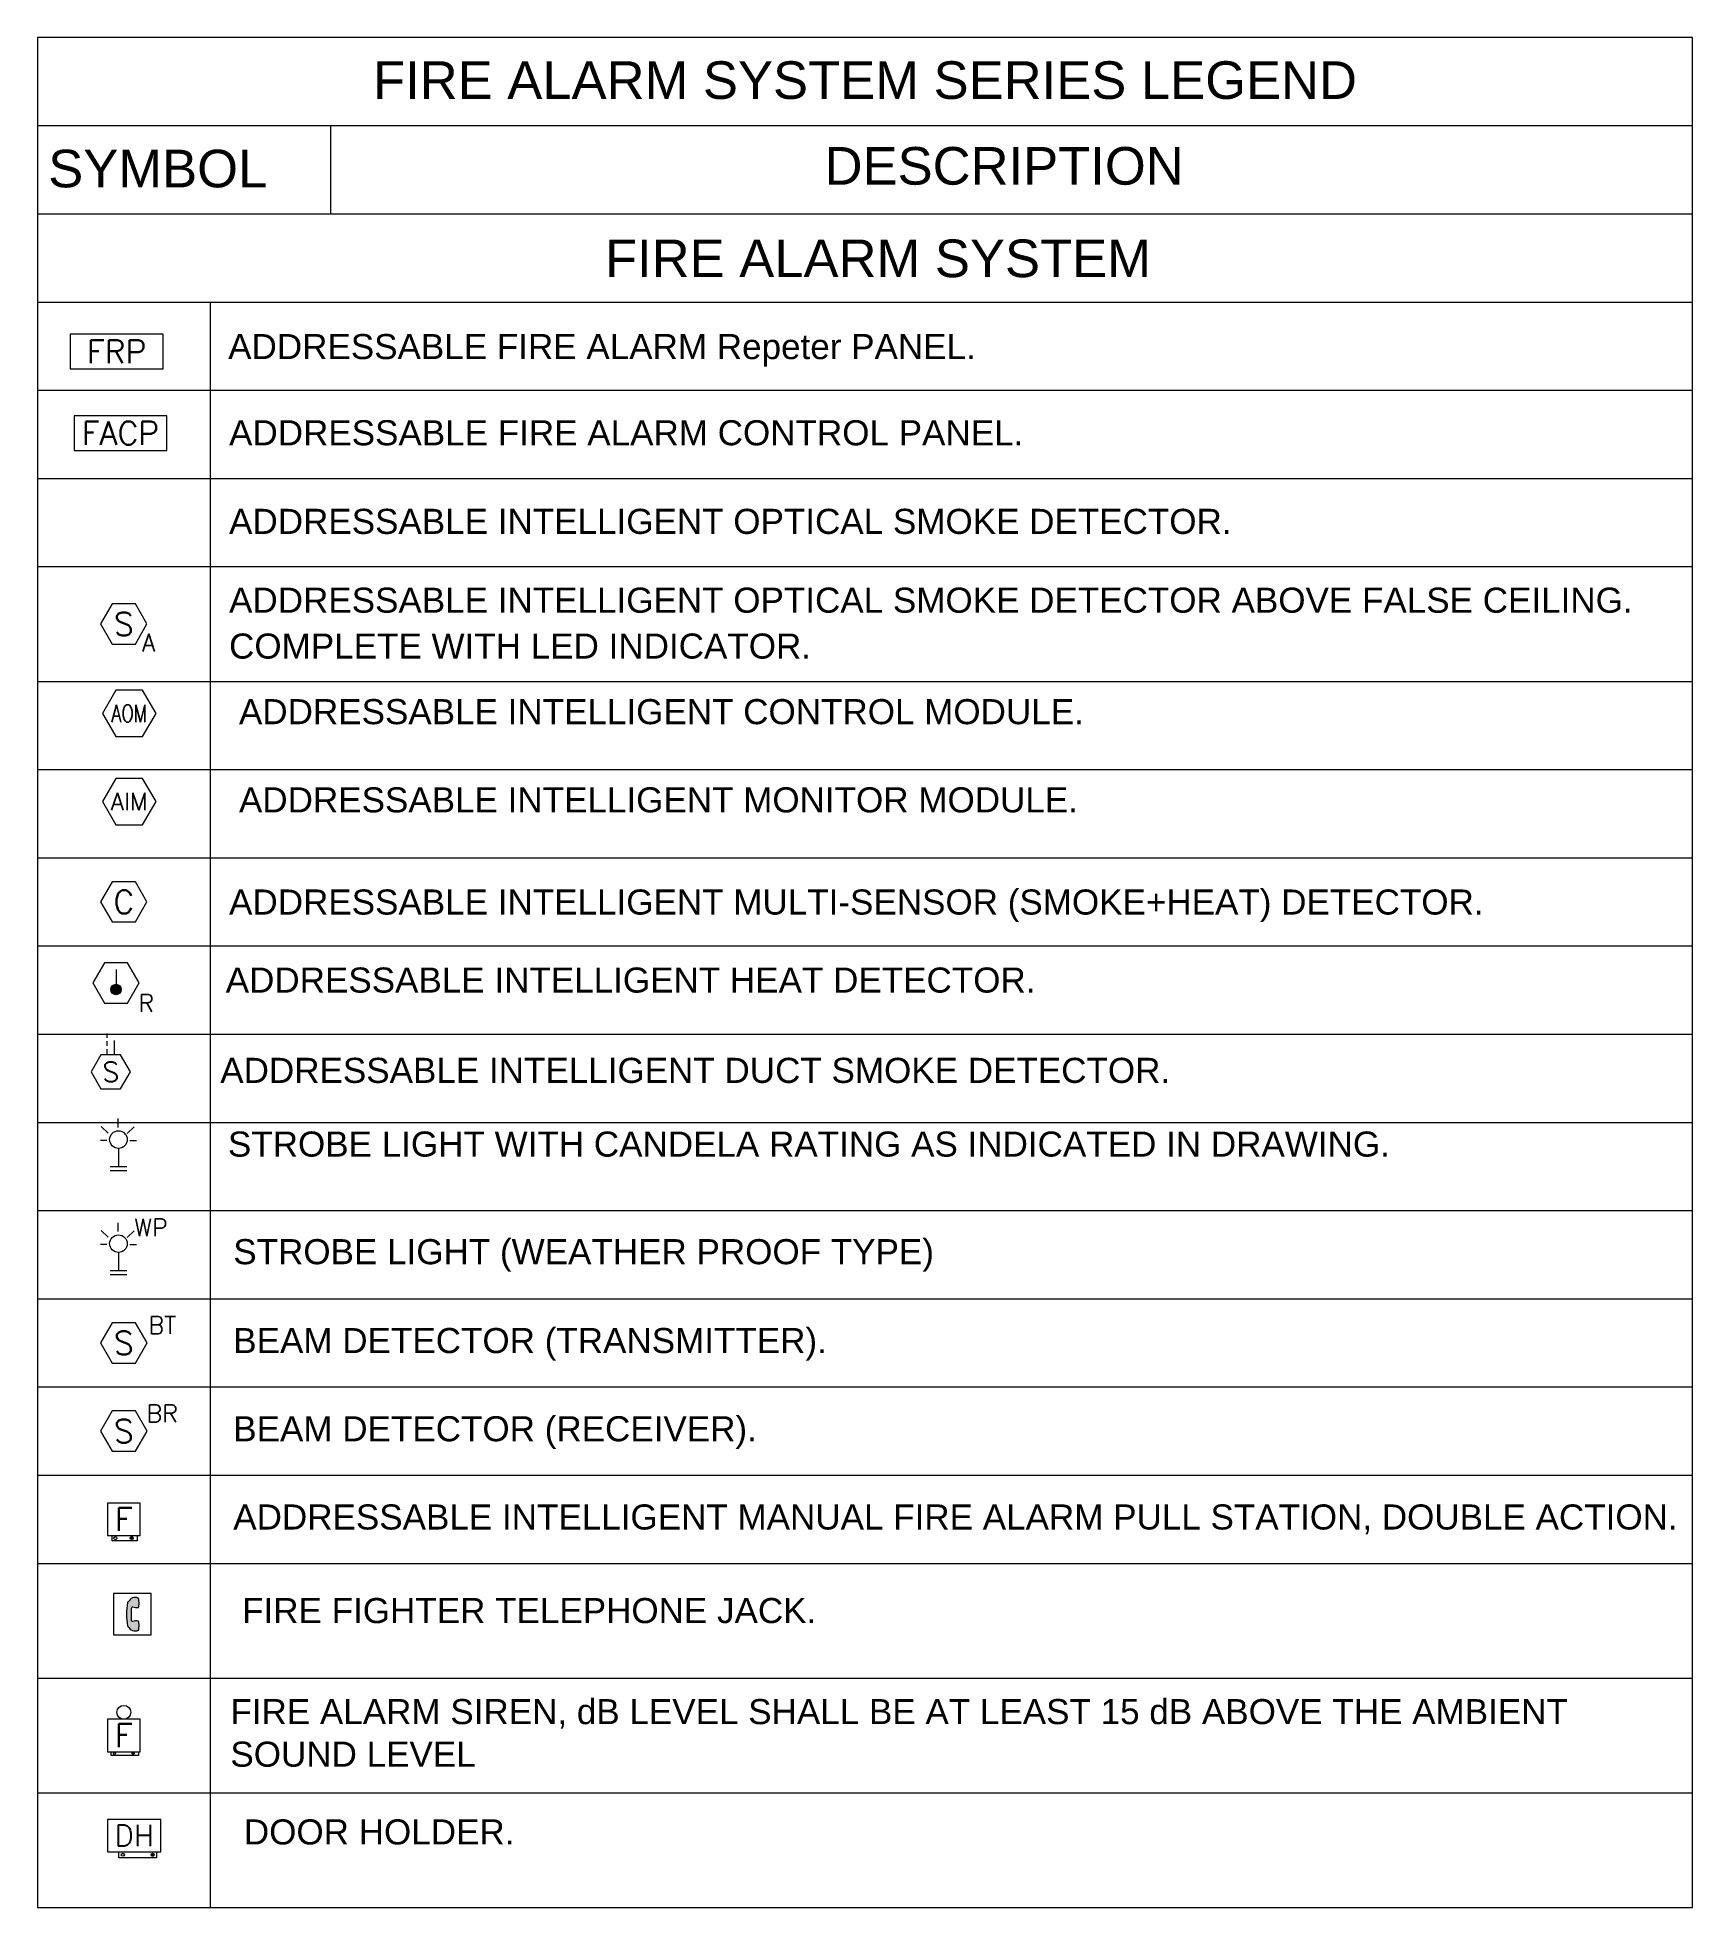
# Model space of a CAD drawing. Extents: x -3404 to 3497, y 0 to 399.
# Drawn here: x 156.28 to 177.54, y 355.26 to 379.27 of the extents above; entities that cross this region are included whole.
import ezdxf
from ezdxf import colors
from ezdxf.entities.mleader import LeaderData, LeaderLine
from ezdxf.enums import TextEntityAlignment as Align
from ezdxf.math import Vec2, Vec3

# ---------------------------------------------------------------- set-up
doc = ezdxf.new("R2010")
doc.units = 0
doc.header["$LTSCALE"] = 0.15
doc.layers.get('0').update_dxf_attribs({"color": 252})
doc.layers.add('0 fire alarm', color=252, linetype='Continuous')
doc.layers.add('00-BT-FAS-TEXT', color=2, linetype='Continuous')
for name, color, linetype, lineweight in [('A-ANNO-NOTE', 10, 'Continuous', 0), ('E-TEXT', 7, 'Continuous', 0), ('T-FIRE-B', 4, 'Continuous', 0), ('T-LINE', 7, 'Continuous', 0), ('T-TEXT', 2, 'Continuous', 0)]:
    doc.layers.add(name, color=color, linetype=linetype, lineweight=lineweight)
doc.styles.add('Arial_7', font='arial.ttf', dxfattribs={"height": 0.660856})
doc.styles.add('Arial_8', font='arial.ttf', dxfattribs={"height": 0.805844})
doc.styles.add('ROMANS', font='ROMANS.shx', dxfattribs={"width": 0.8})
doc.styles.add('TEXT-NFP', font='simplex.shx')
pattern_1 = [(0, (0, 0), (0, 6.985), [5.08, -1.905]), (90, (0, 0), (-6.985, 4e-16), [5.08, -1.905])]

msp = doc.modelspace()

# ---------------------------------------------------------------- texts
at = {"layer": 'A-ANNO-NOTE', "color": 2, "line_spacing_factor": 0.941778, "style": 'Arial_8'}
for s, insert, char_height, width, attachment_point in [('FIRE ALARM SYSTEM SERIES LEGEND', (166.91007, 378.96409), 0.4830351, 15.0743946, 2), ('DESCRIPTION', (166.39141, 377.86358), 0.4830351, 5.4998772, 1), ('SYMBOL', (156.42263, 377.82912), 0.483035, 3.3472371, 1), ('FIRE ALARM SYSTEM', (163.57103, 376.67636), 0.4830351, 8.356265, 1)]:
    msp.add_mtext(s, dxfattribs=dict(at, insert=insert, char_height=char_height, width=width, attachment_point=attachment_point))
at = {"layer": 'E-TEXT', "char_height": 0.3220234, "attachment_point": 1, "line_spacing_factor": 0.941778, "style": 'Arial_7'}
for s, insert, width in [('ADDRESSABLE FIRE ALARM Repeter PANEL.', (158.73317, 375.46337), 12.1741697), ('ADDRESSABLE FIRE ALARM CONTROL PANEL.', (158.74462, 374.35701), 12.1741697), ('ADDRESSABLE INTELLIGENT OPTICAL SMOKE DETECTOR.', (158.74462, 373.21962), 15.3675238), ('ADDRESSABLE INTELLIGENT OPTICAL SMOKE DETECTOR ABOVE FALSE CEILING.', (158.74462, 372.20795), 18.2511326), ('COMPLETE WITH LED INDICATOR.', (158.74462, 371.61919), 15.4933947), ('ADDRESSABLE INTELLIGENT CONTROL MODULE.', (158.87173, 370.77714), 17.4570024), ('ADDRESSABLE INTELLIGENT MONITOR MODULE.', (158.87173, 369.64496), 17.4570024), ('ADDRESSABLE INTELLIGENT MULTI-SENSOR (SMOKE+HEAT) DETECTOR.', (158.74462, 368.33343), 24.6216478), ('ADDRESSABLE INTELLIGENT HEAT DETECTOR.', (158.7015, 367.33184), 10.9151303), ('ADDRESSABLE INTELLIGENT DUCT SMOKE DETECTOR.', (158.63158, 366.17257), 12.4107144), ('STROBE LIGHT WITH CANDELA RATING AS INDICATED IN DRAWING. ', (158.72996, 365.22653), 18.6262924), ('STROBE LIGHT (WEATHER PROOF TYPE) ', (158.79863, 363.84526), 19.7105315), ('BEAM DETECTOR (TRANSMITTER).', (158.79863, 362.70435), 21.3008545), ('BEAM DETECTOR (RECEIVER).', (158.79863, 361.57217), 12.7339923), ('ADDRESSABLE INTELLIGENT MANUAL FIRE ALARM PULL STATION, DOUBLE ACTION.', (158.79863, 360.43999), 18.6262924), ('FIRE FIGHTER TELEPHONE JACK.', (158.9119, 359.23855), 17.4570024), ('FIRE ALARM SIREN, dB LEVEL SHALL BE AT LEAST 15 dB ABOVE THE AMBIENT ', (158.76145, 357.94155), 19.7105315), ('SOUND LEVEL', (158.76145, 357.39519), 19.7105315), ('DOOR HOLDER.', (158.93461, 356.39731), 17.4570024)]:
    msp.add_mtext(s, dxfattribs=dict(at, insert=insert, width=width))

# ---------------------------------------------------------------- blocks, each defined once
blk = doc.blocks.new('dressable smoke detectore above false ceiling')
blk.add_lwpolyline([(200, 0), (100, 173), (-100, 173), (-200, 0), (-100, -173), (100, -173)], close=True)
at = {"layer": 'T-TEXT', "style": 'ROMANS'}
blk.add_attdef('S', text='', height=200, dxfattribs=at).set_placement((0, 0, 0), align=Align.MIDDLE)
blk.add_attdef('A', text='', height=150, dxfattribs=at).set_placement((215, -161), align=Align.MIDDLE_CENTER)
blk = doc.blocks.new('MS-F')
blk.add_lwpolyline([(200, 0), (100, 173), (-100, 173), (-200, 0), (-100, -173), (100, -173)], close=True)
at = {"layer": 'T-TEXT', "style": 'TEXT-NFP'}
blk.add_attdef('C', text='', height=200, dxfattribs=at).set_placement((0, 0, 0), align=Align.MIDDLE)
blk = doc.blocks.new('*U112')
blk.add_lwpolyline([(400, 0), (400, 300), (-400, 300), (-400, 0)], close=True)
at = {"layer": 'T-TEXT', "style": 'TEXT-NFP'}
blk.add_attdef('FACP', text='', height=200, dxfattribs=at).set_placement((0, 150, 0), align=Align.MIDDLE)
blk = doc.blocks.new('*U104')
blk.add_lwpolyline([(200, 173), (100, 346), (-100, 346), (-200, 173), (-100, 0), (100, 0)], close=True)
at = {"layer": 'T-TEXT', "style": 'ROMANS'}
blk.add_attdef('BT', text='', height=150, dxfattribs=at).set_placement((331, 325), align=Align.MIDDLE_CENTER)
blk.add_attdef('S', text='', height=200, dxfattribs=at).set_placement((0, 173, 0), align=Align.MIDDLE)
blk = doc.blocks.new('*U105')
blk.add_lwpolyline([(200, 173), (100, 346), (-100, 346), (-200, 173), (-100, 0), (100, 0)], close=True)
at = {"layer": 'T-TEXT', "style": 'ROMANS'}
blk.add_attdef('BR', text='', height=150, dxfattribs=at).set_placement((331, 325), align=Align.MIDDLE_CENTER)
blk.add_attdef('S', text='', height=200, dxfattribs=at).set_placement((0, 173, 0), align=Align.MIDDLE)
blk = doc.blocks.new('*U106')
h = blk.add_hatch()
h.set_pattern_fill('ANGLE', color=3)
h.set_pattern_definition(pattern_1)
h.paths.add_polyline_path([(56, -302, 1), (81, -302, 1)])
blk.add_lwpolyline([(-140, -280), (140, -280), (140, 0), (-140, 0)], close=True)
at = {"color": 3}
blk.add_lwpolyline([(-99, -280), (116, -280), (116, -326), (-99, -326)], close=True, dxfattribs=at)
for centre in [(-73, -302), (68, -302)]:
    blk.add_circle(centre, 12.3, dxfattribs=at)
at = {"layer": 'T-TEXT', "style": 'TEXT-NFP'}
blk.add_attdef('F', text='', height=200, dxfattribs=at).set_placement((0, -140, 0), align=Align.MIDDLE)
blk = doc.blocks.new('*U107')
h = blk.add_hatch()
h.set_pattern_fill('ANGLE', color=3)
h.set_pattern_definition(pattern_1)
h.paths.add_polyline_path([(72, -14, 1), (90, -14, 1)])
at = {"color": 2}
blk.add_lwpolyline([(-140, 0), (140, 0), (140, 280), (-140, 280)], close=True, dxfattribs=at)
at = {"color": 3}
blk.add_lwpolyline([(-110, 0), (127, 0), (127, -34), (-110, -34)], close=True, dxfattribs=at)
at = {"color": 2}
blk.add_circle((0, 340), 60, dxfattribs=at)
at = {"color": 3}
for centre in [(-81, -14), (81, -14)]:
    blk.add_circle(centre, 8.84, dxfattribs=at)
at = {"layer": 'T-TEXT', "color": 2, "style": 'TEXT-NFP'}
blk.add_attdef('F', text='', height=200, dxfattribs=at).set_placement((0, 140, 0), align=Align.MIDDLE)
blk = doc.blocks.new('*U108')
blk.add_lwpolyline([(400, 0), (400, 300), (-400, 300), (-400, 0)], close=True)
at = {"layer": 'T-TEXT', "style": 'TEXT-NFP'}
blk.add_attdef('FACP', text='', height=200, dxfattribs=at).set_placement((0, 150, 0), align=Align.MIDDLE)
blk = doc.blocks.new('*U109')
h = blk.add_hatch()
h.set_pattern_fill('ANGLE', color=3)
h.set_pattern_definition(pattern_1)
h.paths.add_polyline_path([(157, -29, 1), (186, -29, 1)])
blk.add_lwpolyline([(250, 0), (250, 300), (-250, 300), (-250, 0)], close=True)
at = {"color": 3}
blk.add_lwpolyline([(-143, 0), (208, 0), (208, -58), (-143, -58)], close=True, dxfattribs=at)
for centre in [(-106, -29), (172, -29)]:
    blk.add_circle(centre, 14.4, dxfattribs=at)
at = {"layer": 'T-TEXT', "style": 'TEXT-NFP'}
blk.add_attdef('DH', text='', height=200, dxfattribs=at).set_placement((0, 150, 0), align=Align.MIDDLE)
blk = doc.blocks.new('*U110')
h = blk.add_hatch(color=256)
h.dxf.hatch_style = 1
edge = h.paths.add_edge_path()
edge.add_arc((33, 257), 14.1, 13.6021, 92.3161)
edge.add_line((32, 271), (11, 271))
edge.add_arc((13, 231), 40.2, 92.7442, 154.2215)
edge.add_arc((-28, 250), 4.89, 309.2722, 334.2215, ccw=False)
edge.add_arc((-64, 281), 52.1, 306.6096, 318.7251, ccw=False)
edge.add_arc((-30, 235), 4.89, 115.3605, 167.8134)
edge.add_arc((352, 152), 396, 167.8076, 180.2975)
edge.add_arc((348, 148), 392, 179.7012, 192.2669)
edge.add_arc((-30, 66), 4.89, 193.2566, 244.6491)
edge.add_arc((-67, 18), 54.9, 39.8251, 51.6228, ccw=False)
edge.add_arc((-28, 50), 4.89, 25.7785, 50.7278, ccw=False)
edge.add_arc((13, 69), 40.2, 205.7785, 267.2558)
edge.add_line((11, 29), (32, 29))
edge.add_arc((33, 43), 14.1, 267.6839, 346.3979)
edge.add_arc((-161, 67), 209, 352.6045, 365.9008)
edge.add_arc((13, 87), 34.4, 1.9401, 17.7739)
edge.add_arc((41, 96), 4.89, 18.4909, 87.0716)
edge.add_arc((30, 28), 74.3, 81.4234, 109.9904)
edge.add_arc((2, 102), 4.89, 250.3513, 295.2423, ccw=False)
edge.add_arc((1, 106), 8.65, 174.514, 266.9586, ccw=False)
edge.add_arc((-1022, 147), 1015, 357.7161, 360.1614)
edge.add_arc((-1022, 153), 1015, 359.8386, 362.2839)
edge.add_arc((3, 194), 10.1, 100.6325, 185.9952, ccw=False)
edge.add_arc((2, 200), 4.89, 64.7577, 109.6487, ccw=False)
edge.add_arc((33, 273), 75, 247.791, 276.6818)
edge.add_arc((41, 204), 4.89, 279.9761, 341.5091)
edge.add_arc((13, 213), 34.4, 342.2261, 358.0599)
edge.add_arc((-161, 233), 209, 354.0992, 367.3955)
for p, q in [((137, 300), (-137, 300)), ((-137, 300), (-137, 0)), ((137, 0), (137, 300)), ((-137, 0), (137, 0))]:
    blk.add_line(p, q)
blk.add_lwpolyline([(46, 260, 0.357628), (32, 271), (11, 271, 0.27487), (-23, 248, -0.109294), (-24, 247, -0.052913), (-33, 239, 0.232951), (-35, 236, 0.054551), (-44, 150, 0.054883), (-35, 65, 0.228078), (-33, 61, -0.051523), (-24, 53, -0.109294), (-23, 52, 0.27487), (11, 29), (32, 29, 0.357628), (46, 40, 0.058081), (47, 88, 0.069198), (45, 98, 0.308503), (41, 101, 0.125296), (4, 97, -0.198418), (1, 97, -0.426767), (-7, 107, 0.01067), (-7, 150, 0.01067), (-7, 193, -0.390702), (1, 204, -0.198418), (4, 204, 0.126732), (42, 199, 0.275132), (45, 202, 0.069198), (47, 212, 0.058081)], format="xyb", close=True)
blk = doc.blocks.new('*U111')
blk.add_lwpolyline([(231, 200), (115, 400), (-115, 400), (-231, 200), (-115, 0), (115, 0)], close=True)
at = {"layer": 'T-TEXT', "style": 'TEXT-NFP', "width": 0.75}
blk.add_attdef('AOM', text='', height=150, dxfattribs=at).set_placement((0, 200, 0), align=Align.MIDDLE)
blk = doc.blocks.new('*U102')
blk.add_lwpolyline([(231, 200), (115, 400), (-115, 400), (-231, 200), (-115, 0), (115, 0)], close=True)
at = {"layer": 'T-TEXT', "style": 'TEXT-NFP'}
blk.add_attdef('AIM', text='', height=150, dxfattribs=at).set_placement((0, 200, 0), align=Align.MIDDLE)
blk = doc.blocks.new('addressable heat detector')
h = blk.add_hatch(color=256)
h.dxf.hatch_style = 1
h.paths.add_polyline_path([(-45, -56, 1), (45, -56, 1)])
at = {"extrusion": (0, 0, -1)}
for p, q in [((-100, 173), (-200, 0)), ((100, 173), (-100, 173)), ((200, 0), (100, 173)), ((0, 117), (0, -11)), ((-200, 0), (-100, -173)), ((100, -173), (200, 0)), ((-100, -173), (100, -173))]:
    blk.add_line(p, q, dxfattribs=at)
blk.add_circle((0, -56), 44.8)
at = {"layer": 'T-TEXT', "style": 'TEXT-NFP'}
blk.add_attdef('R', text='', height=150, dxfattribs=at).set_placement((261, -173, 0), align=Align.MIDDLE)
blk = doc.blocks.new('SOD-F')
at = {"extrusion": (0, 0, -1)}
for p, q in [((-33, 346), (-33, 390)), ((-33, 265), (-33, 314)), ((-33, 173), (-33, 233)), ((40, 173), (40, 320))]:
    blk.add_line(p, q, dxfattribs=at)
blk.add_lwpolyline([(204, 0), (104, 173), (-96, 173), (-196, 0), (-96, -173), (104, -173)], close=True)
at = {"layer": 'T-TEXT', "style": 'TEXT-NFP'}
blk.add_attdef('S', text='', height=200, dxfattribs=at).set_placement((4, 0, 0), align=Align.MIDDLE)
blk = doc.blocks.new('*U103')
at = {"color": 1}
for p, q in [((-90, 325), (-148, 383)), ((-1, 374), (-1, 450)), ((135, 380), (75, 321)), ((-99, 262), (-155, 262)), ((0, 193), (0, 35)), ((99, 262), (155, 262)), ((71, 35), (-71, 35)), ((71, 0), (-71, 0))]:
    blk.add_line(p, q, dxfattribs=at)
blk.add_circle((0, 269), 75.9, dxfattribs=at)
blk = doc.blocks.new('wp')
at = {"layer": 'T-FIRE-B', "xscale": 0.001487761816891826, "yscale": 0.001487761816891826, "zscale": 0.001487761816891826}
blk.add_blockref('*U103', (0, 0), dxfattribs=at)
at = {"layer": 'T-TEXT', "style": 'ROMANS'}
blk.add_text('WP', height=0.2232, dxfattribs=at).set_placement((0.418, 0.606), align=Align.MIDDLE_CENTER)

# ---------------------------------------------------------------- linework, layer by layer
at = {"layer": 'A-ANNO-NOTE', "color": 10}
for p, q in [((156.28331, 378.13863), (177.53684, 378.13863)), ((160.04802, 378.13863), (160.04802, 377.00645)), ((156.28331, 377.00645), (177.53684, 377.00645)), ((156.28331, 375.87427), (177.53684, 375.87427))]:
    msp.add_line(p, q, dxfattribs=at)
at = {"layer": 'A-ANNO-NOTE', "color": 10, "flags": 128}
msp.add_lwpolyline([(177.53684, 355.26481), (177.53684, 379.27081), (156.28331, 379.27081), (156.28331, 355.26481)], dxfattribs=at)
at = {"layer": 'T-LINE'}
for p, q in [((158.50216, 375.87427), (158.50216, 355.26481)), ((156.28331, 374.74209), (177.53684, 374.74209)), ((156.28331, 373.60991), (177.53684, 373.60991)), ((156.28331, 372.47773), (177.53684, 372.47773)), ((156.28331, 371.00495), (177.53684, 371.00495)), ((156.28331, 369.87277), (177.53684, 369.87277)), ((156.28331, 368.74059), (177.53684, 368.74059)), ((156.28331, 367.60841), (177.53684, 367.60841)), ((156.28331, 366.47623), (177.53684, 366.47623)), ((156.28331, 365.34405), (177.53684, 365.34405)), ((156.28331, 364.21187), (177.53684, 364.21187)), ((156.28331, 363.07969), (177.53684, 363.07969)), ((156.28331, 361.94751), (177.53684, 361.94751)), ((156.28331, 360.81533), (177.53684, 360.81533)), ((156.28331, 359.68315), (177.53684, 359.68315)), ((156.28331, 358.21037), (177.53684, 358.21037)), ((156.28331, 356.73759), (177.53684, 356.73759)), ((156.28331, 355.26481), (177.53684, 355.26481))]:
    msp.add_line(p, q, dxfattribs=at)

# ---------------------------------------------------------------- block references
at = {"layer": '0 fire alarm', "color": 3}
msp.add_blockref('wp', (157.32407, 363.38712), dxfattribs=at)
at = {"layer": 'T-FIRE-B'}
ref = msp.add_blockref('*U108', (157.30127, 375.461), dxfattribs=dict(at, xscale=0.001487761816891826, yscale=0.001487761816891826, zscale=0.001487761816891826, rotation=180))
ref.add_attrib('FACP', 'FRP', dxfattribs={"layer": 'T-TEXT', "height": 0.297552, "style": 'TEXT-NFP'}).set_placement((157.30127, 375.23784), align=Align.MIDDLE)
for name, p, xscale, yscale, zscale, values in [('*U112', (157.3501, 373.96825), 0.001487761816891826, 0.001487761816891826, 0.001487761816891826, {'FACP': 'FACP'}), ('dressable smoke detectore above false ceiling', (157.39273, 371.74134), 0.001487761816891826, 0.001487761816891826, 0.001487761816891826, {'S': 'S', 'A': 'A'}), ('*U111', (157.46307, 370.2966), 0.001487761816891826, 0.001487761816891826, 0.001487761816891826, {'AOM': 'AOM'}), ('*U102', (157.46307, 369.16442), 0.001487761816891826, 0.001487761816891826, 0.001487761816891826, {'AIM': 'AIM'}), ('MS-F', (157.39273, 368.1745), 0.001487761816891826, 0.001487761816891826, 0.001487761816891826, {'C': 'C'}), ('addressable heat detector', (157.29284, 367.13305), 0.001493438420866454, 0.001493438420866454, 0.001493438420866454, {'R': 'R'}), ('SOD-F', (157.22109, 365.99118), 0.001262955701945523, 0.001262955701945523, 0.001262955701945523, {'S': 'S'}), ('*U104', (157.39273, 362.25493), 0.00149343842086644, 0.00149343842086644, 0.00149343842086644, {'S': 'S', 'BT': 'BT'}), ('*U105', (157.39273, 361.12275), 0.00149343842086644, 0.00149343842086644, 0.00149343842086644, {'S': 'S', 'BR': 'BR'}), ('*U106', (157.39273, 360.45753), 0.001487761816891826, 0.001487761816891826, 0.001487761816891826, {'F': 'F'}), ('*U109', (157.52596, 355.98255), 0.001374335496756086, 0.001374335496756086, 0.001374335496756086, {'DH': 'DH'})]:
    msp.add_blockref(name, p, dxfattribs=dict(at, xscale=xscale, yscale=yscale, zscale=zscale)).add_auto_attribs(values)
for name, p, xscale, yscale, zscale in [('*U103', (157.32407, 364.72318), 0.001487761816891826, 0.001487761816891826, 0.001487761816891826), ('*U110', (157.50375, 358.76492), 0.001768137982723732, 0.001768137982723732, 0.001768137982723732)]:
    msp.add_blockref(name, p, dxfattribs=dict(at, xscale=xscale, yscale=yscale, zscale=zscale))
ref = msp.add_blockref('*U107', (157.39273, 357.2657), dxfattribs=dict(at, xscale=0.001487761816891826, yscale=0.001487761816891826, zscale=0.001487761816891826))
ref.add_attrib('F', 'F', dxfattribs={"layer": 'T-TEXT', "height": 0.29755, "style": 'ROMANS'}).set_placement((157.39273, 357.47398), align=Align.MIDDLE)

msp.set_redraw_order([(e.dxf.handle, doc.entitydb.next_handle()) for e in msp.query("TEXT MTEXT ATTDEF DIMENSION ARC_DIMENSION")])  # texts and dimensions are drawn at this point

# ---------------------------------------------------------------- leaders
at = {"layer": '00-BT-FAS-TEXT', "color": 3}
ml = msp.add_multileader_mtext('Standard', dxfattribs=at)
ml.set_content('{\\C2;ZONE 1 /FACP FOR DETECTORS\\PEMT ? 3/4 INCH CONDUIT\\P(2*1.5)MM2 FIRE RESISTANCE CABLE 105C\\PEXPOSED ABOVE FALSE CEILLING\\PTYPICAL}', color=6)
ml.set_leader_properties()
ml.build(insert=Vec2(0, 0))
ml.multileader.update_dxf_attribs({"text_right_attachment_type": 6, "dogleg_length": 0.05, "arrow_head_size": 0.2})
ctx = ml.context
ctx.base_point, ctx.char_height, ctx.arrow_head_size, ctx.landing_gap_size = Vec3(50.48109, 371.55466), 0.05, 0.2, 0.01
ctx.right_attachment = 6
notes = []
notes.append((ctx, [(0, (1, 1, 0), (50.43109, 371.55466), (1, 0), 0.05, [(0, [(49.225, 372.03265)], 0, [])])]))
ctx.mtext.insert, ctx.mtext.width, ctx.mtext.flow_direction = Vec3(50.49109, 371.57966), 3430, 5
ml = msp.add_multileader_mtext('Standard', dxfattribs=at)
ml.set_content('{\\C2;ZONE 1 /FACP FOR DETECTORS\\PEMT ? 3/4 INCH CONDUIT\\P(2*1.5)MM2 FIRE RESISTANCE CABLE 105C\\PEXPOSED ABOVE FALSE CEILLING\\PTYPICAL}', color=6)
ml.set_leader_properties()
ml.build(insert=Vec2(0, 0))
ml.multileader.update_dxf_attribs({"text_right_attachment_type": 6, "dogleg_length": 0.05, "arrow_head_size": 0.2})
ctx = ml.context
ctx.base_point, ctx.char_height, ctx.arrow_head_size, ctx.landing_gap_size = Vec3(67.2215, 359.88622), 0.05, 0.2, 0.01
ctx.right_attachment = 6
notes.append((ctx, [(0, (1, 1, 0), (67.1715, 359.88622), (1, 0), 0.05, [(0, [(65.99942, 359.09218)], 0, [])])]))
ctx.mtext.insert, ctx.mtext.width, ctx.mtext.flow_direction = Vec3(67.2315, 359.91122), 3430, 5
for ctx, leaders in notes:
    for number, flags, end, landing, length, lines in leaders:
        leader = LeaderData()
        leader.index, (leader.has_last_leader_line, leader.has_dogleg_vector, leader.attachment_direction) = number, flags
        leader.last_leader_point, leader.dogleg_vector, leader.dogleg_length = Vec3(end), Vec3(landing), length
        for number, points, colour, breaks in lines:
            line = LeaderLine()
            line.index, line.vertices, line.color, line.breaks = number, Vec3.list(points), colors.encode_raw_color(colour), breaks
            leader.lines.append(line)
        ctx.leaders.append(leader)

doc.saveas('drawing.dxf')
